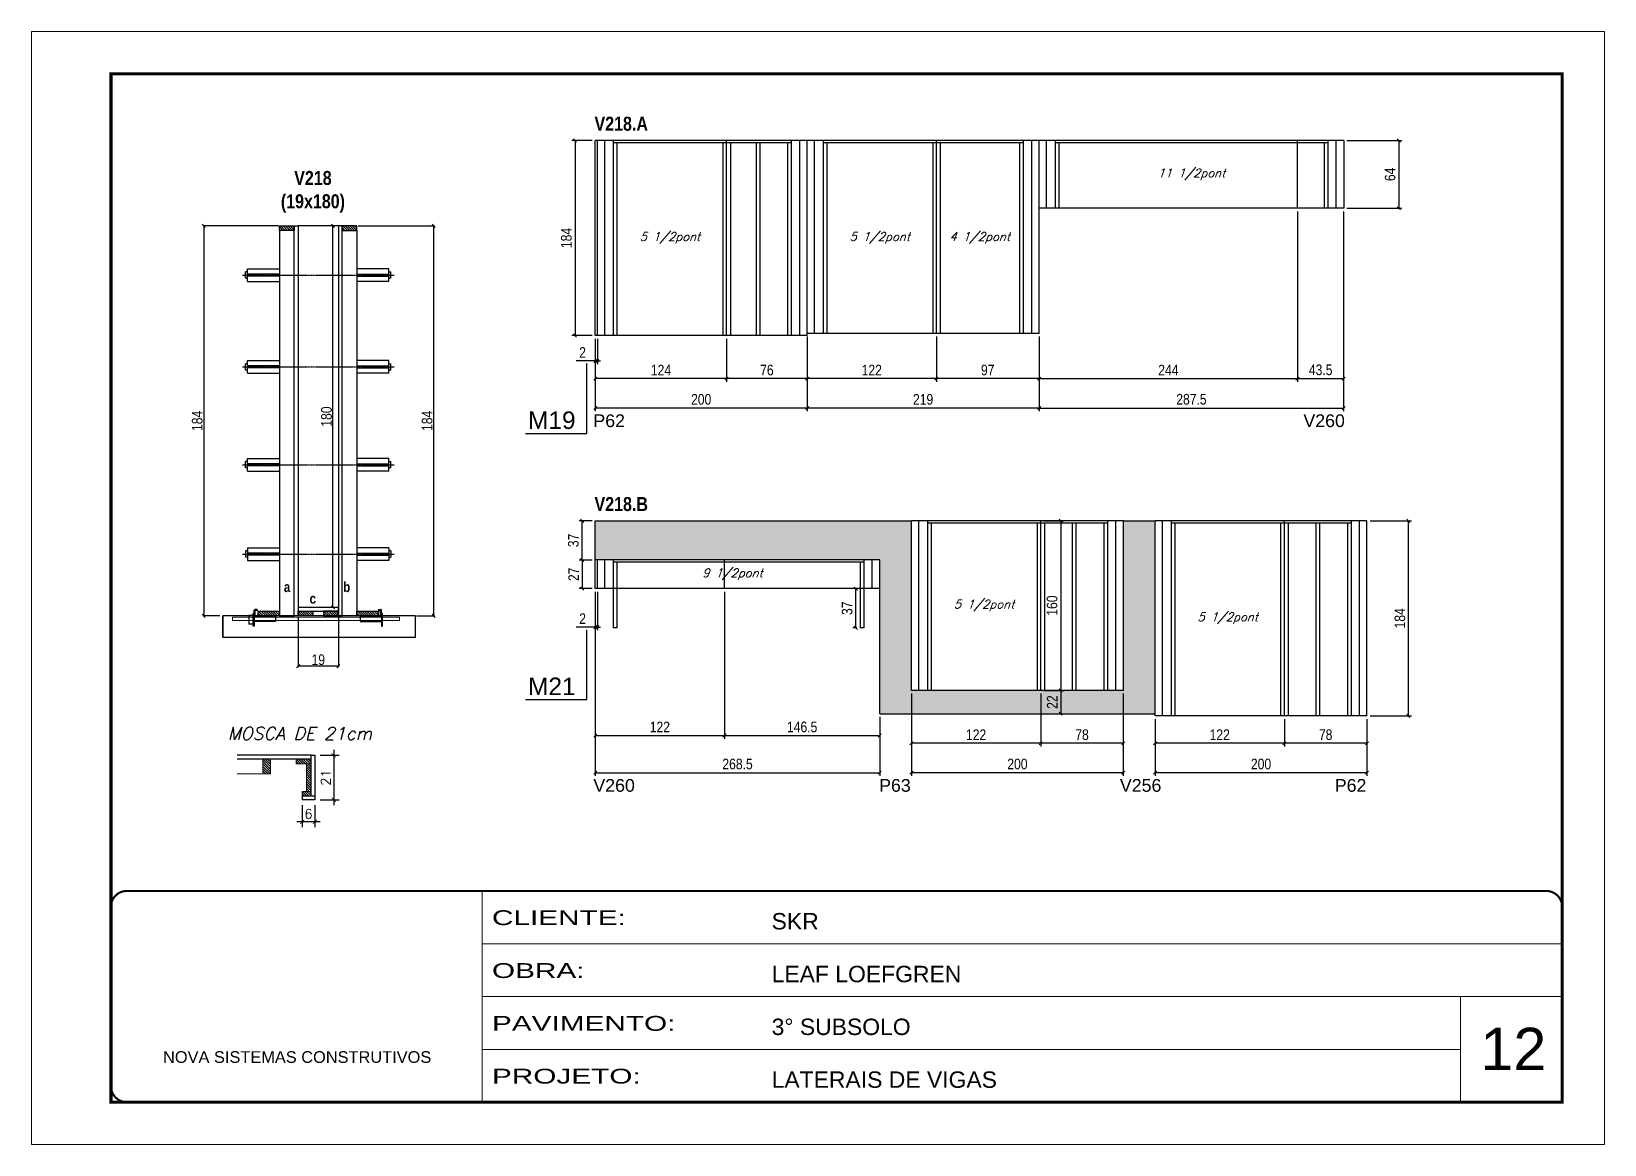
# Model space of a CAD drawing. Extents: x 3309 to 9590, y -2522 to 15424.
# Drawn here: x 8078 to 9563, y 11261 to 12311 of the extents above; entities that cross this region are included whole.
import ezdxf
from ezdxf.enums import TextEntityAlignment as Align

# ---------------------------------------------------------------- set-up
doc = ezdxf.new("R2010")
doc.units = 0
for name, pattern in [('CONTINUO', [0]), ('DASHED', [0.75, 0.5, -0.25]), ('HIDDEN', [0.375, 0.25, -0.125])]:
    doc.linetypes.add(name, pattern=pattern)
for name, color, linetype in [('5', 5, 'Continuous'), ('barrote', 251, 'Continuous'), ('COTA', 241, 'Continuous'), ('detalhes', 4, 'Continuous'), ('NOMENCLATURA', 7, 'Continuous'), ('Painéis', 200, 'Continuous'), ('presilha', 1, 'Continuous'), ('SARR_2.2x10', 60, 'Continuous'), ('SARR_2.2x7', 40, 'Continuous'), ('SARR_3.5x7', 81, 'Continuous'), ('TENSOR', 3, 'Continuous'), ('texto', 7, 'Continuous')]:
    doc.layers.add(name, color=color, linetype=linetype)
for name, color, linetype, lineweight in [('CARIMBO', 255, 'Continuous', 9), ('CONCRETO', 251, 'Continuous', 25), ('Folhas', 255, 'Continuous', 9), ('Hachura', 251, 'Continuous', 9), ('Madeira', 126, 'Continuous', 18), ('SARRAFO DE PRESSAO', 251, 'DASHED', 9), ('SCO-___-LAJ', 2, 'Continuous', 0), ('TEXTO PILAR', 3, 'Continuous', 15)]:
    doc.layers.add(name, color=color, linetype=linetype, lineweight=lineweight)
doc.styles.add('ARIAL', font='arial.ttf')
doc.styles.add('COTA TECNICA', font='techl___.ttf', dxfattribs={"height": 10})
doc.styles.add('COTA TECNICA 2X', font='techl___.ttf', dxfattribs={"height": 10})
doc.styles.add('Romans', font='romans.shx')
doc.styles.get("Standard").update_dxf_attribs({"font": 'arial.ttf'})
doc.styles.add('TECNICA', font='techb___.ttf', dxfattribs={"height": 10})
doc.styles.add('Tecnologia', font='')
doc.styles.get('Tecnologia').set_extended_font_data('Forgotten Futurist')
doc.dimstyles.new('COTA PARA DETALHES', dxfattribs={"dimtxt": 9, "dimasz": 4, "dimexe": 5, "dimexo": 5, "dimgap": 3, "dimtad": 1, "dimdec": 1, "dimlfac": 0.5, "dimzin": 12, "dimdsep": 46, "dimtxsty": 'Romans', "dimblk": 'ARCHTICK', "dimcen": 10, "dimdle": 5, "dimclrd": 4, "dimclre": 4, "dimclrt": 240, "dimadec": 1, "dimazin": 3, "dimtfac": 1, "dimtdec": 1, "dimtmove": 0, "dimatfit": 3, "dimldrblk": 'ARCHTICK', "dimfxl": 1, "dimtolj": 1, "dimtzin": 12, "dimarcsym": 0})
doc.dimstyles.new('PAINEL', dxfattribs={"dimtxt": 10, "dimasz": 3, "dimexe": 3, "dimexo": 3, "dimgap": 3, "dimtad": 1, "dimdec": 1, "dimzin": 12, "dimdsep": 46, "dimtxsty": 'COTA TECNICA', "dimblk1": 'OBLIQUE', "dimblk2": 'OBLIQUE', "dimsah": 1, "dimcen": 0.9, "dimclrd": 4, "dimclre": 4, "dimclrt": 240, "dimadec": 1, "dimazin": 3, "dimtfac": 1, "dimtdec": 1, "dimtmove": 0, "dimatfit": 3, "dimfxl": 1, "dimtolj": 1, "dimtzin": 12, "dimarcsym": 0})
doc.dimstyles.new('SECAO', dxfattribs={"dimscale": 0.333333, "dimtxt": 5, "dimasz": 9, "dimexe": 3, "dimexo": 3, "dimgap": 3, "dimtad": 1, "dimdec": 1, "dimlfac": 0.5, "dimzin": 12, "dimdsep": 46, "dimtxsty": 'COTA TECNICA 2X', "dimblk1": 'OBLIQUE', "dimblk2": 'OBLIQUE', "dimsah": 1, "dimcen": 0.9, "dimclrd": 4, "dimclre": 4, "dimclrt": 240, "dimadec": 1, "dimazin": 3, "dimtfac": 1, "dimtdec": 1, "dimtmove": 0, "dimatfit": 3, "dimfxl": 1, "dimtolj": 1, "dimtzin": 12, "dimarcsym": 0})
pattern_1 = [(135, (41565.0945, -111752.7385), (-1.122532015, -1.122532015), [])]
pattern_2 = [(315, (3687.8585, 48.0862), (1.12253202, 1.12253202), [])]

msp = doc.modelspace()

# ---------------------------------------------------------------- texts
at = {"layer": '5', "linetype": 'Continuous'}
for s, p in [('P62', (8608.32, 11937.53)), ('V260', (9278.59, 11937.53)), ('V260', (8608.32, 11593.49)), ('P63', (8878.08, 11593.49)), ('V256', (9105.36, 11593.49)), ('P62', (9308.22, 11593.49))]:
    msp.add_text(s, height=12, rotation=0.00004, dxfattribs=at).set_placement(p)
at = {"layer": 'CARIMBO', "style": 'ARIAL'}
msp.add_text('12', height=40, dxfattribs=at).set_placement((9445.73, 11330.85))
at = {"layer": 'detalhes', "style": 'TECNICA'}
for s, p in [('b', (8372.06, 11781.86)), ('a', (8316.08, 11781.87)), ('c', (8340.45, 11770.9))]:
    msp.add_text(s, height=9.6, dxfattribs=at).set_placement(p)
at = {"layer": 'NOMENCLATURA', "style": 'TECNICA'}
for s, p in [('V218.A', (8609.4, 12217.11)), ('V218.B', (8609.4, 11858.32))]:
    msp.add_text(s, height=13.2, dxfattribs=at).set_placement(p)
at = {"layer": 'NOMENCLATURA', "linetype": 'Continuous'}
for s, p in [('M19', (8546.69, 11935.76)), ('M21', (8546.69, 11684.7))]:
    msp.add_text(s, height=16.5, dxfattribs=at).set_placement(p)
at = {"layer": 'NOMENCLATURA', "insert": (8343.56, 12179.13), "char_height": 13.2, "attachment_point": 2, "style": 'TECNICA'}
msp.add_mtext_dynamic_manual_height_columns('V218\\P(19x180)', width=300.2766, gutter_width=1, heights=[0], dxfattribs=at)
at = {"layer": 'texto', "color": 2, "char_height": 8, "attachment_point": 5, "style": 'Romans'}
for s, insert in [('{\\Q19;\\C256;11 1/2pont}', (9172.87, 12175.92)), ('{\\Q19;\\C256;5 1/2pont}', (8680.62, 12115.92)), ('{\\Q19;\\C256;5 1/2pont}', (8878.62, 12115.92)), ('{\\Q19;\\C256;4 1/2pont}', (8973.12, 12115.92)), ('{\\Q19;\\C256;9 1/2pont}', (8739.62, 11798.63)), ('{\\Q19;\\C256;5 1/2pont}', (8977.12, 11769.13)), ('{\\Q19;\\C256;5 1/2pont}', (9207.12, 11757.13))]:
    msp.add_mtext(s, dxfattribs=dict(at, insert=insert))
at = {"layer": 'TEXTO PILAR', "color": 3, "style": 'Romans', "oblique": 15}
msp.add_text('MOSCA DE 21cm', height=12, dxfattribs=at).set_placement((8331.08, 11648.52), align=Align.MIDDLE)

# ---------------------------------------------------------------- blocks, each defined once
blk = doc.blocks.new('9999999999')
at = {"color": 30, "linetype": 'CONTINUO'}
for p, q in [((98564.6, 34230.2), (98564.6, 34429.4)), ((98564.6, 34379.6), (99584, 34379.6)), ((98564.6, 34329.8), (99488, 34329.8)), ((99584, 34329.8), (99488, 34329.8)), ((99488, 34329.8), (99488, 34230.2)), ((98564.6, 34280), (99488, 34280))]:
    blk.add_line(p, q, dxfattribs=at)
at = {"color": 30, "linetype": 'CONTINUO', "const_width": 2}
blk.add_lwpolyline([(99584, 34230.2), (99584, 34414.4, 0.414214), (99569, 34429.4), (98229, 34429.4, 0.414214), (98214, 34414.4), (98214, 34245.2, 0.414214), (98229, 34230.2), (99584, 34230.2)], format="xyb", dxfattribs=at)
at = {"layer": 'Folhas'}
blk.add_lwpolyline([(98139, 34190.2), (99624, 34190.2), (99624, 35240.2), (98139, 35240.2)], close=True, dxfattribs=at)
at = {"layer": 'Folhas', "color": 30, "const_width": 3}
blk.add_lwpolyline([(98214, 34230.2), (99584, 34230.2), (99584, 35200.2), (98214, 35200.2)], close=True, dxfattribs=at)
at = {"color": 7, "linetype": 'Continuous', "ltscale": 5, "style": 'ARIAL'}
for s, height, p in [('SKR', 15.48, (98837.7, 34393.1)), ('LEAF LOEFGREN', 15.483, (98837.7, 34343.3)), ('3° SUBSOLO', 15.48, (98837.7, 34293.5)), ('NOVA SISTEMAS CONSTRUTIVOS', 11.059, (98263.2, 34267.2)), ('LATERAIS DE VIGAS', 15.483, (98837.7, 34243.7))]:
    blk.add_text(s, height=height, dxfattribs=at).set_placement(p)
at = {"layer": 'Folhas', "color": 7, "style": 'Tecnologia', "width": 1.5}
for s, p in [('CLIENTE:', (98573.7, 34397.2)), ('OBRA:', (98573.7, 34347.3)), ('PAVIMENTO:', (98573.7, 34297.5)), ('PROJETO:', (98573.7, 34247.7))]:
    blk.add_text(s, height=14, dxfattribs=at).set_placement(p)
blk = doc.blocks.new('_Oblique')
at = {"color": 0, "linetype": 'ByBlock', "lineweight": -2}
blk.add_line((-0.5, -0.5), (0.5, 0.5), dxfattribs=at)
blk = doc.blocks.new('*D329')
at = {"layer": 'COTA', "color": 4, "lineweight": -2, "transparency": 16777216}
for p, q in [((8329.6, 11758.4), (8329.6, 11711)), ((8367.6, 11758.4), (8367.6, 11711)), ((8367.6, 11712), (8329.6, 11712))]:
    blk.add_line(p, q, dxfattribs=at)
at = {"layer": 'Defpoints', "color": 0, "transparency": 16777216}
for p in [(8329.6, 11759.4), (8367.6, 11759.4), (8329.6, 11712)]:
    blk.add_point(p, dxfattribs=at)
at = {"layer": 'COTA', "color": 4, "lineweight": -2, "transparency": 16777216, "xscale": 3, "yscale": 3, "zscale": 3, "rotation": 180}
blk.add_blockref('_Oblique', (8329.6, 11712), dxfattribs=at)
at = {"layer": 'COTA', "color": 4, "lineweight": -2, "transparency": 16777216, "xscale": 3, "yscale": 3, "zscale": 3}
blk.add_blockref('_Oblique', (8367.6, 11712), dxfattribs=at)
at = {"layer": 'COTA', "color": 240, "transparency": 16777216, "insert": (8348.6, 11718), "char_height": 10, "attachment_point": 5, "style": 'COTA TECNICA 2X'}
blk.add_mtext('\\A1;19', dxfattribs=at)
blk = doc.blocks.new('PRESILHA METÁLICA 1')
at = {"layer": 'presilha'}
for p, q in [((0, 13), (6, 13)), ((0, 13), (0, 0)), ((6, 0), (0, 0)), ((6, 15.5), (7.5, 15.5)), ((6, -2.5), (6, 15.5)), ((6, 13), (6, 0)), ((7.5, 10.6), (7.5, 19.9)), ((7.5, 15.5), (7.5, -2.5)), ((37.5, 4.1), (7.5, 4.1)), ((12, 21), (8.6, 21)), ((9, 11.6), (9, 18.9)), ((12, 19.5), (9.6, 19.5)), ((37.5, 11), (9.6, 11)), ((12, 21), (12, 19.5)), ((37.5, 11), (37.5, 4.1)), ((7.5, -2.5), (6, -2.5))]:
    blk.add_line(p, q, dxfattribs=at)
for centre, radius, start, end in [((8.6, 19.9), 1.14, 90, 180), ((9.6, 18.9), 0.57, 90, 180), ((9.6, 11.6), 0.57, 180, 270)]:
    blk.add_arc(centre, radius, start, end, dxfattribs=at)
blk = doc.blocks.new('PRESILHA METÁLICA 2')
at = {"layer": 'presilha'}
for p, q in [((-5.2, 23.5), (-5.2, 22)), ((-5.2, 23.5), (-1.9, 23.5)), ((-0.8, 14.6), (-0.8, 22.4)), ((-30.8, 13.5), (-30.8, 6.6)), ((-30.8, 13.5), (-2.8, 13.5)), ((-30.8, 6.6), (-0.8, 6.6)), ((-5.2, 22), (-2.8, 22)), ((-2.2, 14.1), (-2.2, 21.4)), ((0.8, 18), (-0.8, 18)), ((-0.8, 18), (-0.8, 0)), ((-0.8, 0), (0.8, 0)), ((0.8, 0), (0.8, 18))]:
    blk.add_line(p, q, dxfattribs=at)
for centre, radius, start, end in [((-1.9, 22.4), 1.14, 0, 90), ((-2.8, 21.4), 0.57, 0, 90), ((-2.8, 14.1), 0.57, 270, 0)]:
    blk.add_arc(centre, radius, start, end, dxfattribs=at)
blk = doc.blocks.new('*D330')
at = {"layer": 'COTA', "color": 4, "lineweight": -2, "transparency": 16777216}
for p, q in [((8311, 12127.4), (8239.5, 12127.4)), ((8240.5, 12127.4), (8240.5, 11759.4)), ((8255.7, 11759.4), (8239.5, 11759.4))]:
    blk.add_line(p, q, dxfattribs=at)
at = {"layer": 'Defpoints', "color": 0, "transparency": 16777216}
for p in [(8312, 12127.4), (8240.5, 11759.4), (8256.7, 11759.4)]:
    blk.add_point(p, dxfattribs=at)
at = {"layer": 'COTA', "color": 4, "lineweight": -2, "transparency": 16777216, "xscale": 3, "yscale": 3, "zscale": 3}
for p, rotation in [((8240.5, 12127.4), 90), ((8240.5, 11759.4), 270)]:
    blk.add_blockref('_Oblique', p, dxfattribs=dict(at, rotation=rotation))
at = {"layer": 'COTA', "color": 240, "transparency": 16777216, "insert": (8234.4, 11943.4), "char_height": 10, "attachment_point": 5, "rotation": 90, "style": 'COTA TECNICA 2X'}
blk.add_mtext('\\A1;184', dxfattribs=at)
blk = doc.blocks.new('*D331')
at = {"layer": 'COTA', "color": 4, "lineweight": -2, "transparency": 16777216}
for p, q in [((8386.2, 12127.4), (8458.5, 12127.4)), ((8457.5, 12127.4), (8457.5, 11759.4)), ((8441.4, 11759.4), (8458.5, 11759.4))]:
    blk.add_line(p, q, dxfattribs=at)
at = {"layer": 'Defpoints', "color": 0, "transparency": 16777216}
for p in [(8385.2, 12127.4), (8440.4, 11759.4), (8457.5, 11759.4)]:
    blk.add_point(p, dxfattribs=at)
at = {"layer": 'COTA', "color": 4, "lineweight": -2, "transparency": 16777216, "xscale": 3, "yscale": 3, "zscale": 3}
for p, rotation in [((8457.5, 12127.4), 90), ((8457.5, 11759.4), 270)]:
    blk.add_blockref('_Oblique', p, dxfattribs=dict(at, rotation=rotation))
at = {"layer": 'COTA', "color": 240, "transparency": 16777216, "insert": (8451.4, 11943.4), "char_height": 10, "attachment_point": 5, "rotation": 90, "style": 'COTA TECNICA 2X'}
blk.add_mtext('\\A1;184', dxfattribs=at)
blk = doc.blocks.new('*D332')
at = {"layer": 'COTA', "color": 4, "lineweight": -2, "transparency": 16777216}
for p, q in [((8366.6, 12127.4), (8361.5, 12127.4)), ((8362.5, 11767.4), (8362.5, 12127.4)), ((8366.6, 11767.4), (8361.5, 11767.4))]:
    blk.add_line(p, q, dxfattribs=at)
at = {"layer": 'Defpoints', "color": 0, "transparency": 16777216}
for p in [(8362.5, 12127.4), (8367.6, 12127.4), (8367.6, 11767.4)]:
    blk.add_point(p, dxfattribs=at)
at = {"layer": 'COTA', "color": 4, "lineweight": -2, "transparency": 16777216, "xscale": 3, "yscale": 3, "zscale": 3}
for p, rotation in [((8362.5, 12127.4), 90), ((8362.5, 11767.4), 270)]:
    blk.add_blockref('_Oblique', p, dxfattribs=dict(at, rotation=rotation))
at = {"layer": 'COTA', "color": 240, "transparency": 16777216, "insert": (8356.4, 11947.4), "char_height": 10, "attachment_point": 5, "rotation": 90, "style": 'COTA TECNICA 2X'}
blk.add_mtext('\\A1;180', dxfattribs=at)
blk = doc.blocks.new('*D333')
at = {"layer": 'COTA', "color": 4, "linetype": 'ByBlock', "lineweight": -2, "transparency": 16777216}
for p, q in [((8734.1, 12020.9), (8734.1, 11980.2)), ((8810.1, 12020.9), (8810.1, 11980.2)), ((8810.1, 11983.2), (8734.1, 11983.2))]:
    blk.add_line(p, q, dxfattribs=at)
at = {"layer": 'Defpoints', "color": 0, "linetype": 'ByBlock', "transparency": 16777216}
for p in [(8734.1, 12023.9), (8810.1, 12023.9), (8734.1, 11983.2)]:
    blk.add_point(p, dxfattribs=at)
at = {"layer": 'COTA', "color": 4, "linetype": 'ByBlock', "lineweight": -2, "transparency": 16777216, "xscale": 3, "yscale": 3, "zscale": 3, "rotation": 180}
blk.add_blockref('_Oblique', (8734.1, 11983.2), dxfattribs=at)
at = {"layer": 'COTA', "color": 4, "linetype": 'ByBlock', "lineweight": -2, "transparency": 16777216, "xscale": 3, "yscale": 3, "zscale": 3}
blk.add_blockref('_Oblique', (8810.1, 11983.2), dxfattribs=at)
at = {"layer": 'COTA', "color": 240, "linetype": 'ByBlock', "transparency": 16777216, "insert": (8772.1, 11991.3), "char_height": 10, "attachment_point": 5, "style": 'COTA TECNICA'}
blk.add_mtext('\\A1;76', dxfattribs=at)
blk = doc.blocks.new('*D334')
at = {"layer": 'COTA', "color": 4, "linetype": 'ByBlock', "lineweight": -2, "transparency": 16777216}
for p, q in [((8610.1, 12020.9), (8610.1, 11980.2)), ((8734.1, 12020.9), (8734.1, 11980.2)), ((8734.1, 11983.2), (8610.1, 11983.2))]:
    blk.add_line(p, q, dxfattribs=at)
at = {"layer": 'Defpoints', "color": 0, "linetype": 'ByBlock', "transparency": 16777216}
for p in [(8610.1, 12023.9), (8734.1, 12023.9), (8610.1, 11983.2)]:
    blk.add_point(p, dxfattribs=at)
at = {"layer": 'COTA', "color": 4, "linetype": 'ByBlock', "lineweight": -2, "transparency": 16777216, "xscale": 3, "yscale": 3, "zscale": 3, "rotation": 180}
blk.add_blockref('_Oblique', (8610.1, 11983.2), dxfattribs=at)
at = {"layer": 'COTA', "color": 4, "linetype": 'ByBlock', "lineweight": -2, "transparency": 16777216, "xscale": 3, "yscale": 3, "zscale": 3}
blk.add_blockref('_Oblique', (8734.1, 11983.2), dxfattribs=at)
at = {"layer": 'COTA', "color": 240, "linetype": 'ByBlock', "transparency": 16777216, "insert": (8672.1, 11991.3), "char_height": 10, "attachment_point": 5, "style": 'COTA TECNICA'}
blk.add_mtext('\\A1;124', dxfattribs=at)
blk = doc.blocks.new('*D336')
at = {"layer": 'COTA', "color": 4, "linetype": 'ByBlock', "lineweight": -2, "transparency": 16777216}
for p, q in [((8610.1, 12020.9), (8610.1, 11952.5)), ((8810.1, 12020.9), (8810.1, 11952.5)), ((8810.1, 11955.5), (8610.1, 11955.5))]:
    blk.add_line(p, q, dxfattribs=at)
at = {"layer": 'Defpoints', "color": 0, "linetype": 'ByBlock', "transparency": 16777216}
for p in [(8610.1, 12023.9), (8810.1, 12023.9), (8610.1, 11955.5)]:
    blk.add_point(p, dxfattribs=at)
at = {"layer": 'COTA', "color": 4, "linetype": 'ByBlock', "lineweight": -2, "transparency": 16777216, "xscale": 3, "yscale": 3, "zscale": 3, "rotation": 180}
blk.add_blockref('_Oblique', (8610.1, 11955.5), dxfattribs=at)
at = {"layer": 'COTA', "color": 4, "linetype": 'ByBlock', "lineweight": -2, "transparency": 16777216, "xscale": 3, "yscale": 3, "zscale": 3}
blk.add_blockref('_Oblique', (8810.1, 11955.5), dxfattribs=at)
at = {"layer": 'COTA', "color": 240, "linetype": 'ByBlock', "transparency": 16777216, "insert": (8710.1, 11963.6), "char_height": 10, "attachment_point": 5, "style": 'COTA TECNICA'}
blk.add_mtext('\\A1;200', dxfattribs=at)
blk = doc.blocks.new('*D335')
at = {"layer": 'COTA', "color": 4, "lineweight": -2, "transparency": 16777216}
for p, q in [((8607.1, 12207.9), (8588, 12207.9)), ((8591, 12207.9), (8591, 12023.9)), ((8607.1, 12023.9), (8588, 12023.9))]:
    blk.add_line(p, q, dxfattribs=at)
at = {"layer": 'Defpoints', "color": 0, "transparency": 16777216}
for p in [(8610.1, 12207.9), (8591, 12023.9), (8610.1, 12023.9)]:
    blk.add_point(p, dxfattribs=at)
at = {"layer": 'COTA', "color": 4, "lineweight": -2, "transparency": 16777216, "xscale": 3, "yscale": 3, "zscale": 3}
for p, rotation in [((8591, 12207.9), 90), ((8591, 12023.9), 270)]:
    blk.add_blockref('_Oblique', p, dxfattribs=dict(at, rotation=rotation))
at = {"layer": 'COTA', "color": 240, "transparency": 16777216, "insert": (8582.9, 12115.9), "char_height": 10, "attachment_point": 5, "rotation": 90, "style": 'COTA TECNICA'}
blk.add_mtext('\\A1;184', dxfattribs=at)
blk = doc.blocks.new('*D337')
at = {"layer": 'COTA', "color": 4, "lineweight": -2, "transparency": 16777216}
for p, q in [((8610.1, 12020.9), (8610.1, 11996.9)), ((8612.1, 12020.9), (8612.1, 11996.9)), ((8610.1, 11999.9), (8592, 11999.9)), ((8612.1, 11999.9), (8610.1, 11999.9)), ((8612.1, 11999.9), (8615.1, 11999.9))]:
    blk.add_line(p, q, dxfattribs=at)
at = {"layer": 'Defpoints', "color": 0, "transparency": 16777216}
for p in [(8610.1, 12023.9), (8612.1, 12023.9), (8610.1, 11999.9)]:
    blk.add_point(p, dxfattribs=at)
at = {"layer": 'COTA', "color": 4, "lineweight": -2, "transparency": 16777216, "xscale": 3, "yscale": 3, "zscale": 3}
blk.add_blockref('_Oblique', (8610.1, 11999.9), dxfattribs=at)
at = {"layer": 'COTA', "color": 4, "lineweight": -2, "transparency": 16777216, "xscale": 3, "yscale": 3, "zscale": 3, "rotation": 180}
blk.add_blockref('_Oblique', (8612.1, 11999.9), dxfattribs=at)
at = {"layer": 'COTA', "color": 240, "transparency": 16777216, "insert": (8598.1, 12007.9), "char_height": 10, "attachment_point": 5, "style": 'COTA TECNICA'}
blk.add_mtext('\\A1;2', dxfattribs=at)
blk = doc.blocks.new('*D338')
at = {"layer": 'COTA', "color": 4, "linetype": 'ByBlock', "lineweight": -2, "transparency": 16777216}
for p, q in [((8932.1, 12022.9), (8932.1, 11980.2)), ((9029.1, 12022.9), (9029.1, 11980.2)), ((9029.1, 11983.2), (8932.1, 11983.2))]:
    blk.add_line(p, q, dxfattribs=at)
at = {"layer": 'Defpoints', "color": 0, "linetype": 'ByBlock', "transparency": 16777216}
for p in [(8932.1, 12025.9), (9029.1, 12025.9), (8932.1, 11983.2)]:
    blk.add_point(p, dxfattribs=at)
at = {"layer": 'COTA', "color": 4, "linetype": 'ByBlock', "lineweight": -2, "transparency": 16777216, "xscale": 3, "yscale": 3, "zscale": 3, "rotation": 180}
blk.add_blockref('_Oblique', (8932.1, 11983.2), dxfattribs=at)
at = {"layer": 'COTA', "color": 4, "linetype": 'ByBlock', "lineweight": -2, "transparency": 16777216, "xscale": 3, "yscale": 3, "zscale": 3}
blk.add_blockref('_Oblique', (9029.1, 11983.2), dxfattribs=at)
at = {"layer": 'COTA', "color": 240, "linetype": 'ByBlock', "transparency": 16777216, "insert": (8980.6, 11991.3), "char_height": 10, "attachment_point": 5, "style": 'COTA TECNICA'}
blk.add_mtext('\\A1;97', dxfattribs=at)
blk = doc.blocks.new('*D339')
at = {"layer": 'COTA', "color": 4, "linetype": 'ByBlock', "lineweight": -2, "transparency": 16777216}
for p, q in [((8810.1, 12022.9), (8810.1, 11980.2)), ((8932.1, 12022.9), (8932.1, 11980.2)), ((8932.1, 11983.2), (8810.1, 11983.2))]:
    blk.add_line(p, q, dxfattribs=at)
at = {"layer": 'Defpoints', "color": 0, "linetype": 'ByBlock', "transparency": 16777216}
for p in [(8810.1, 12025.9), (8932.1, 12025.9), (8810.1, 11983.2)]:
    blk.add_point(p, dxfattribs=at)
at = {"layer": 'COTA', "color": 4, "linetype": 'ByBlock', "lineweight": -2, "transparency": 16777216, "xscale": 3, "yscale": 3, "zscale": 3, "rotation": 180}
blk.add_blockref('_Oblique', (8810.1, 11983.2), dxfattribs=at)
at = {"layer": 'COTA', "color": 4, "linetype": 'ByBlock', "lineweight": -2, "transparency": 16777216, "xscale": 3, "yscale": 3, "zscale": 3}
blk.add_blockref('_Oblique', (8932.1, 11983.2), dxfattribs=at)
at = {"layer": 'COTA', "color": 240, "linetype": 'ByBlock', "transparency": 16777216, "insert": (8871.1, 11991.3), "char_height": 10, "attachment_point": 5, "style": 'COTA TECNICA'}
blk.add_mtext('\\A1;122', dxfattribs=at)
blk = doc.blocks.new('*D340')
at = {"layer": 'COTA', "color": 4, "linetype": 'ByBlock', "lineweight": -2, "transparency": 16777216}
for p, q in [((8810.1, 12022.9), (8810.1, 11952.5)), ((9029.1, 12022.9), (9029.1, 11952.5)), ((9029.1, 11955.5), (8810.1, 11955.5))]:
    blk.add_line(p, q, dxfattribs=at)
at = {"layer": 'Defpoints', "color": 0, "linetype": 'ByBlock', "transparency": 16777216}
for p in [(8810.1, 12025.9), (9029.1, 12025.9), (8810.1, 11955.5)]:
    blk.add_point(p, dxfattribs=at)
at = {"layer": 'COTA', "color": 4, "linetype": 'ByBlock', "lineweight": -2, "transparency": 16777216, "xscale": 3, "yscale": 3, "zscale": 3, "rotation": 180}
blk.add_blockref('_Oblique', (8810.1, 11955.5), dxfattribs=at)
at = {"layer": 'COTA', "color": 4, "linetype": 'ByBlock', "lineweight": -2, "transparency": 16777216, "xscale": 3, "yscale": 3, "zscale": 3}
blk.add_blockref('_Oblique', (9029.1, 11955.5), dxfattribs=at)
at = {"layer": 'COTA', "color": 240, "linetype": 'ByBlock', "transparency": 16777216, "insert": (8919.6, 11963.6), "char_height": 10, "attachment_point": 5, "style": 'COTA TECNICA'}
blk.add_mtext('\\A1;219', dxfattribs=at)
blk = doc.blocks.new('*D341')
at = {"layer": 'COTA', "color": 4, "lineweight": -2, "transparency": 16777216}
for p, q in [((9316.6, 12140.9), (9316.6, 11952.5)), ((9029.1, 12022.9), (9029.1, 11952.5)), ((9029.1, 11955.5), (9316.6, 11955.5))]:
    blk.add_line(p, q, dxfattribs=at)
at = {"layer": 'Defpoints', "color": 0, "transparency": 16777216}
for p in [(9316.6, 12143.9), (9029.1, 12025.9), (9316.6, 11955.5)]:
    blk.add_point(p, dxfattribs=at)
at = {"layer": 'COTA', "color": 4, "lineweight": -2, "transparency": 16777216, "xscale": 3, "yscale": 3, "zscale": 3, "rotation": 180}
blk.add_blockref('_Oblique', (9029.1, 11955.5), dxfattribs=at)
at = {"layer": 'COTA', "color": 4, "lineweight": -2, "transparency": 16777216, "xscale": 3, "yscale": 3, "zscale": 3}
blk.add_blockref('_Oblique', (9316.6, 11955.5), dxfattribs=at)
at = {"layer": 'COTA', "color": 240, "transparency": 16777216, "insert": (9172.9, 11963.7), "char_height": 10, "attachment_point": 5, "style": 'COTA TECNICA'}
blk.add_mtext('\\A1;287.5', dxfattribs=at)
blk = doc.blocks.new('*D342')
at = {"layer": 'COTA', "color": 4, "lineweight": -2, "transparency": 16777216}
for p, q in [((9319.6, 12207.9), (9371.6, 12207.9)), ((9368.6, 12207.9), (9368.6, 12143.9)), ((9319.6, 12143.9), (9371.6, 12143.9))]:
    blk.add_line(p, q, dxfattribs=at)
at = {"layer": 'Defpoints', "color": 0, "transparency": 16777216}
for p in [(9316.6, 12207.9), (9316.6, 12143.9), (9368.6, 12143.9)]:
    blk.add_point(p, dxfattribs=at)
at = {"layer": 'COTA', "color": 4, "lineweight": -2, "transparency": 16777216, "xscale": 3, "yscale": 3, "zscale": 3}
for p, rotation in [((9368.6, 12207.9), 90), ((9368.6, 12143.9), 270)]:
    blk.add_blockref('_Oblique', p, dxfattribs=dict(at, rotation=rotation))
at = {"layer": 'COTA', "color": 240, "transparency": 16777216, "insert": (9360.5, 12175.9), "char_height": 10, "attachment_point": 5, "rotation": 90, "style": 'COTA TECNICA'}
blk.add_mtext('\\A1;64', dxfattribs=at)
blk = doc.blocks.new('*D343')
at = {"layer": 'COTA', "color": 4, "lineweight": -2, "transparency": 16777216}
for p, q in [((9273.1, 12140.9), (9273.1, 11980.2)), ((9029.1, 12022.9), (9029.1, 11980.2)), ((9029.1, 11983.2), (9273.1, 11983.2))]:
    blk.add_line(p, q, dxfattribs=at)
at = {"layer": 'Defpoints', "color": 0, "transparency": 16777216}
for p in [(9273.1, 12143.9), (9029.1, 12025.9), (9273.1, 11983.2)]:
    blk.add_point(p, dxfattribs=at)
at = {"layer": 'COTA', "color": 4, "lineweight": -2, "transparency": 16777216, "xscale": 3, "yscale": 3, "zscale": 3, "rotation": 180}
blk.add_blockref('_Oblique', (9029.1, 11983.2), dxfattribs=at)
at = {"layer": 'COTA', "color": 4, "lineweight": -2, "transparency": 16777216, "xscale": 3, "yscale": 3, "zscale": 3}
blk.add_blockref('_Oblique', (9273.1, 11983.2), dxfattribs=at)
at = {"layer": 'COTA', "color": 240, "transparency": 16777216, "insert": (9151.1, 11991.3), "char_height": 10, "attachment_point": 5, "style": 'COTA TECNICA'}
blk.add_mtext('\\A1;244', dxfattribs=at)
blk = doc.blocks.new('*D344')
at = {"layer": 'COTA', "color": 4, "lineweight": -2, "transparency": 16777216}
for p, q in [((9273.1, 12140.9), (9273.1, 11980.2)), ((9316.6, 12140.9), (9316.6, 11980.2)), ((9273.1, 11983.2), (9316.6, 11983.2))]:
    blk.add_line(p, q, dxfattribs=at)
at = {"layer": 'Defpoints', "color": 0, "transparency": 16777216}
for p in [(9273.1, 12143.9), (9316.6, 12143.9), (9316.6, 11983.2)]:
    blk.add_point(p, dxfattribs=at)
at = {"layer": 'COTA', "color": 4, "lineweight": -2, "transparency": 16777216, "xscale": 3, "yscale": 3, "zscale": 3, "rotation": 180}
blk.add_blockref('_Oblique', (9273.1, 11983.2), dxfattribs=at)
at = {"layer": 'COTA', "color": 4, "lineweight": -2, "transparency": 16777216, "xscale": 3, "yscale": 3, "zscale": 3}
blk.add_blockref('_Oblique', (9316.6, 11983.2), dxfattribs=at)
at = {"layer": 'COTA', "color": 240, "transparency": 16777216, "insert": (9294.9, 11991.5), "char_height": 10, "attachment_point": 5, "style": 'COTA TECNICA'}
blk.add_mtext('\\A1;43.5', dxfattribs=at)
blk = doc.blocks.new('*D347')
at = {"layer": 'COTA', "color": 4, "lineweight": -2, "transparency": 16777216}
for p, q in [((8857.1, 11785.1), (8853.1, 11785.1)), ((8856.1, 11748.1), (8856.1, 11785.1)), ((8857.1, 11748.1), (8853.1, 11748.1))]:
    blk.add_line(p, q, dxfattribs=at)
at = {"layer": 'Defpoints', "color": 0, "transparency": 16777216}
for p in [(8856.1, 11785.1), (8860.1, 11785.1), (8860.1, 11748.1)]:
    blk.add_point(p, dxfattribs=at)
at = {"layer": 'COTA', "color": 4, "lineweight": -2, "transparency": 16777216, "xscale": 3, "yscale": 3, "zscale": 3}
for p, rotation in [((8856.1, 11785.1), 90), ((8856.1, 11748.1), 270)]:
    blk.add_blockref('_Oblique', p, dxfattribs=dict(at, rotation=rotation))
at = {"layer": 'COTA', "color": 240, "transparency": 16777216, "insert": (8847.9, 11766.6), "char_height": 10, "attachment_point": 5, "rotation": 90, "style": 'COTA TECNICA'}
blk.add_mtext('\\A1;37', dxfattribs=at)
blk = doc.blocks.new('*D345')
at = {"layer": 'COTA', "color": 4, "lineweight": -2, "transparency": 16777216}
for p, q in [((8607.1, 11812.1), (8594.8, 11812.1)), ((8597.8, 11812.1), (8597.8, 11785.1)), ((8607.1, 11785.1), (8594.8, 11785.1))]:
    blk.add_line(p, q, dxfattribs=at)
at = {"layer": 'Defpoints', "color": 0, "transparency": 16777216}
for p in [(8610.1, 11812.1), (8597.8, 11785.1), (8610.1, 11785.1)]:
    blk.add_point(p, dxfattribs=at)
at = {"layer": 'COTA', "color": 4, "lineweight": -2, "transparency": 16777216, "xscale": 3, "yscale": 3, "zscale": 3}
for p, rotation in [((8597.8, 11812.1), 90), ((8597.8, 11785.1), 270)]:
    blk.add_blockref('_Oblique', p, dxfattribs=dict(at, rotation=rotation))
at = {"layer": 'COTA', "color": 240, "transparency": 16777216, "insert": (8589.7, 11798.6), "char_height": 10, "attachment_point": 5, "rotation": 90, "style": 'COTA TECNICA'}
blk.add_mtext('\\A1;27', dxfattribs=at)
blk = doc.blocks.new('*D346')
at = {"layer": 'COTA', "color": 4, "lineweight": -2, "transparency": 16777216}
for p, q in [((8607.1, 11849.1), (8594.8, 11849.1)), ((8597.8, 11812.1), (8597.8, 11849.1)), ((8607.1, 11812.1), (8594.8, 11812.1))]:
    blk.add_line(p, q, dxfattribs=at)
at = {"layer": 'Defpoints', "color": 0, "transparency": 16777216}
for p in [(8597.8, 11849.1), (8610.1, 11849.1), (8610.1, 11812.1)]:
    blk.add_point(p, dxfattribs=at)
at = {"layer": 'COTA', "color": 4, "lineweight": -2, "transparency": 16777216, "xscale": 3, "yscale": 3, "zscale": 3}
for p, rotation in [((8597.8, 11849.1), 90), ((8597.8, 11812.1), 270)]:
    blk.add_blockref('_Oblique', p, dxfattribs=dict(at, rotation=rotation))
at = {"layer": 'COTA', "color": 240, "transparency": 16777216, "insert": (8589.5, 11830.6), "char_height": 10, "attachment_point": 5, "rotation": 90, "style": 'COTA TECNICA'}
blk.add_mtext('\\A1;37', dxfattribs=at)
blk = doc.blocks.new('*D348')
at = {"layer": 'COTA', "color": 4, "lineweight": -2, "transparency": 16777216}
for p, q in [((8610.1, 11782.1), (8610.1, 11608.5)), ((8878.6, 11664.1), (8878.6, 11608.5)), ((8610.1, 11611.5), (8878.6, 11611.5))]:
    blk.add_line(p, q, dxfattribs=at)
at = {"layer": 'Defpoints', "color": 0, "transparency": 16777216}
for p in [(8610.1, 11785.1), (8878.6, 11667.1), (8878.6, 11611.5)]:
    blk.add_point(p, dxfattribs=at)
at = {"layer": 'COTA', "color": 4, "lineweight": -2, "transparency": 16777216, "xscale": 3, "yscale": 3, "zscale": 3, "rotation": 180}
blk.add_blockref('_Oblique', (8610.1, 11611.5), dxfattribs=at)
at = {"layer": 'COTA', "color": 4, "lineweight": -2, "transparency": 16777216, "xscale": 3, "yscale": 3, "zscale": 3}
blk.add_blockref('_Oblique', (8878.6, 11611.5), dxfattribs=at)
at = {"layer": 'COTA', "color": 240, "transparency": 16777216, "insert": (8744.4, 11619.6), "char_height": 10, "attachment_point": 5, "style": 'COTA TECNICA'}
blk.add_mtext('\\A1;268.5', dxfattribs=at)
blk = doc.blocks.new('*D349')
at = {"layer": 'COTA', "color": 4, "lineweight": -2, "transparency": 16777216}
for p, q in [((8610.1, 11782.1), (8610.1, 11643.5)), ((8732.1, 11782.1), (8732.1, 11643.5)), ((8610.1, 11646.5), (8732.1, 11646.5))]:
    blk.add_line(p, q, dxfattribs=at)
at = {"layer": 'Defpoints', "color": 0, "transparency": 16777216}
for p in [(8610.1, 11785.1), (8732.1, 11785.1), (8732.1, 11646.5)]:
    blk.add_point(p, dxfattribs=at)
at = {"layer": 'COTA', "color": 4, "lineweight": -2, "transparency": 16777216, "xscale": 3, "yscale": 3, "zscale": 3, "rotation": 180}
blk.add_blockref('_Oblique', (8610.1, 11646.5), dxfattribs=at)
at = {"layer": 'COTA', "color": 4, "lineweight": -2, "transparency": 16777216, "xscale": 3, "yscale": 3, "zscale": 3}
blk.add_blockref('_Oblique', (8732.1, 11646.5), dxfattribs=at)
at = {"layer": 'COTA', "color": 240, "transparency": 16777216, "insert": (8671.1, 11654.6), "char_height": 10, "attachment_point": 5, "style": 'COTA TECNICA'}
blk.add_mtext('\\A1;122', dxfattribs=at)
blk = doc.blocks.new('*D350')
at = {"layer": 'COTA', "color": 4, "lineweight": -2, "transparency": 16777216}
for p, q in [((8732.1, 11782.1), (8732.1, 11643.5)), ((8878.6, 11664.1), (8878.6, 11643.5)), ((8732.1, 11646.5), (8878.6, 11646.5))]:
    blk.add_line(p, q, dxfattribs=at)
at = {"layer": 'Defpoints', "color": 0, "transparency": 16777216}
for p in [(8732.1, 11785.1), (8878.6, 11667.1), (8878.6, 11646.5)]:
    blk.add_point(p, dxfattribs=at)
at = {"layer": 'COTA', "color": 4, "lineweight": -2, "transparency": 16777216, "xscale": 3, "yscale": 3, "zscale": 3, "rotation": 180}
blk.add_blockref('_Oblique', (8732.1, 11646.5), dxfattribs=at)
at = {"layer": 'COTA', "color": 4, "lineweight": -2, "transparency": 16777216, "xscale": 3, "yscale": 3, "zscale": 3}
blk.add_blockref('_Oblique', (8878.6, 11646.5), dxfattribs=at)
at = {"layer": 'COTA', "color": 240, "transparency": 16777216, "insert": (8805.4, 11654.6), "char_height": 10, "attachment_point": 5, "style": 'COTA TECNICA'}
blk.add_mtext('\\A1;146.5', dxfattribs=at)
blk = doc.blocks.new('*D351')
at = {"layer": 'COTA', "color": 4, "lineweight": -2, "transparency": 16777216}
for p, q in [((8610.1, 11782.1), (8610.1, 11745.8)), ((8612.1, 11782.1), (8612.1, 11745.8)), ((8610.1, 11748.8), (8592, 11748.8)), ((8612.1, 11748.8), (8610.1, 11748.8)), ((8612.1, 11748.8), (8615.1, 11748.8))]:
    blk.add_line(p, q, dxfattribs=at)
at = {"layer": 'Defpoints', "color": 0, "transparency": 16777216}
for p in [(8610.1, 11785.1), (8612.1, 11785.1), (8610.1, 11748.8)]:
    blk.add_point(p, dxfattribs=at)
at = {"layer": 'COTA', "color": 4, "lineweight": -2, "transparency": 16777216, "xscale": 3, "yscale": 3, "zscale": 3}
blk.add_blockref('_Oblique', (8610.1, 11748.8), dxfattribs=at)
at = {"layer": 'COTA', "color": 4, "lineweight": -2, "transparency": 16777216, "xscale": 3, "yscale": 3, "zscale": 3, "rotation": 180}
blk.add_blockref('_Oblique', (8612.1, 11748.8), dxfattribs=at)
at = {"layer": 'COTA', "color": 240, "transparency": 16777216, "insert": (8598.1, 11756.8), "char_height": 10, "attachment_point": 5, "style": 'COTA TECNICA'}
blk.add_mtext('\\A1;2', dxfattribs=at)
blk = doc.blocks.new('_ArchTick')
at = {"color": 0, "linetype": 'ByBlock', "const_width": 0.15}
blk.add_lwpolyline([(-0.5, -0.5), (0.5, 0.5)], dxfattribs=at)
blk = doc.blocks.new('*D352')
at = {"layer": 'COTA', "color": 4, "lineweight": -2, "transparency": 16777216}
for p, q in [((8350.4, 11627.9), (8368.2, 11627.9)), ((8363.2, 11632.9), (8363.2, 11580.9)), ((8350.4, 11585.9), (8368.2, 11585.9))]:
    blk.add_line(p, q, dxfattribs=at)
at = {"layer": 'Defpoints', "color": 0, "transparency": 16777216}
for p in [(8345.4, 11627.9), (8345.4, 11585.9), (8363.2, 11585.9)]:
    blk.add_point(p, dxfattribs=at)
at = {"layer": 'COTA', "color": 4, "lineweight": -2, "transparency": 16777216, "xscale": 4, "yscale": 4, "zscale": 4}
for p, rotation in [((8363.2, 11627.9), 90), ((8363.2, 11585.9), 270)]:
    blk.add_blockref('_ArchTick', p, dxfattribs=dict(at, rotation=rotation))
at = {"layer": 'COTA', "color": 240, "transparency": 16777216, "insert": (8355.7, 11606.9), "char_height": 9, "attachment_point": 5, "rotation": 90, "style": 'Romans'}
blk.add_mtext('\\A1;21', dxfattribs=at)
blk = doc.blocks.new('*D353')
at = {"layer": 'COTA', "color": 4, "lineweight": -2, "transparency": 16777216}
for p, q in [((8333.4, 11580.9), (8333.4, 11560.1)), ((8345.4, 11580.9), (8345.4, 11560.1)), ((8350.4, 11565.1), (8328.4, 11565.1))]:
    blk.add_line(p, q, dxfattribs=at)
at = {"layer": 'Defpoints', "color": 0, "transparency": 16777216}
for p in [(8333.4, 11585.9), (8345.4, 11585.9), (8333.4, 11565.1)]:
    blk.add_point(p, dxfattribs=at)
at = {"layer": 'COTA', "color": 4, "lineweight": -2, "transparency": 16777216, "xscale": 4, "yscale": 4, "zscale": 4, "rotation": 180}
blk.add_blockref('_ArchTick', (8333.4, 11565.1), dxfattribs=at)
at = {"layer": 'COTA', "color": 4, "lineweight": -2, "transparency": 16777216, "xscale": 4, "yscale": 4, "zscale": 4}
blk.add_blockref('_ArchTick', (8345.4, 11565.1), dxfattribs=at)
at = {"layer": 'COTA', "color": 240, "transparency": 16777216, "insert": (8339.4, 11572.6), "char_height": 9, "attachment_point": 5, "style": 'Romans'}
blk.add_mtext('\\A1;6', dxfattribs=at)
blk = doc.blocks.new('*D354')
at = {"layer": 'COTA', "color": 4, "linetype": 'ByBlock', "lineweight": -2, "transparency": 16777216}
for p, q in [((9030.6, 11686.1), (9030.6, 11636.2)), ((9108.6, 11686.1), (9108.6, 11636.2)), ((9108.6, 11639.2), (9030.6, 11639.2))]:
    blk.add_line(p, q, dxfattribs=at)
at = {"layer": 'Defpoints', "color": 0, "linetype": 'ByBlock', "transparency": 16777216}
for p in [(9030.6, 11689.1), (9108.6, 11689.1), (9030.6, 11639.2)]:
    blk.add_point(p, dxfattribs=at)
at = {"layer": 'COTA', "color": 4, "linetype": 'ByBlock', "lineweight": -2, "transparency": 16777216, "xscale": 3, "yscale": 3, "zscale": 3, "rotation": 180}
blk.add_blockref('_Oblique', (9030.6, 11639.2), dxfattribs=at)
at = {"layer": 'COTA', "color": 4, "linetype": 'ByBlock', "lineweight": -2, "transparency": 16777216, "xscale": 3, "yscale": 3, "zscale": 3}
blk.add_blockref('_Oblique', (9108.6, 11639.2), dxfattribs=at)
at = {"layer": 'COTA', "color": 240, "linetype": 'ByBlock', "transparency": 16777216, "insert": (9069.6, 11647.3), "char_height": 10, "attachment_point": 5, "style": 'COTA TECNICA'}
blk.add_mtext('\\A1;78', dxfattribs=at)
blk = doc.blocks.new('*D355')
at = {"layer": 'COTA', "color": 4, "linetype": 'ByBlock', "lineweight": -2, "transparency": 16777216}
for p, q in [((8908.6, 11686.1), (8908.6, 11636.2)), ((9030.6, 11686.1), (9030.6, 11636.2)), ((9030.6, 11639.2), (8908.6, 11639.2))]:
    blk.add_line(p, q, dxfattribs=at)
at = {"layer": 'Defpoints', "color": 0, "linetype": 'ByBlock', "transparency": 16777216}
for p in [(8908.6, 11689.1), (9030.6, 11689.1), (8908.6, 11639.2)]:
    blk.add_point(p, dxfattribs=at)
at = {"layer": 'COTA', "color": 4, "linetype": 'ByBlock', "lineweight": -2, "transparency": 16777216, "xscale": 3, "yscale": 3, "zscale": 3, "rotation": 180}
blk.add_blockref('_Oblique', (8908.6, 11639.2), dxfattribs=at)
at = {"layer": 'COTA', "color": 4, "linetype": 'ByBlock', "lineweight": -2, "transparency": 16777216, "xscale": 3, "yscale": 3, "zscale": 3}
blk.add_blockref('_Oblique', (9030.6, 11639.2), dxfattribs=at)
at = {"layer": 'COTA', "color": 240, "linetype": 'ByBlock', "transparency": 16777216, "insert": (8969.6, 11647.3), "char_height": 10, "attachment_point": 5, "style": 'COTA TECNICA'}
blk.add_mtext('\\A1;122', dxfattribs=at)
blk = doc.blocks.new('*D356')
at = {"layer": 'COTA', "color": 4, "linetype": 'ByBlock', "lineweight": -2, "transparency": 16777216}
for p, q in [((8908.6, 11686.1), (8908.6, 11608.5)), ((9108.6, 11686.1), (9108.6, 11608.5)), ((9108.6, 11611.5), (8908.6, 11611.5))]:
    blk.add_line(p, q, dxfattribs=at)
at = {"layer": 'Defpoints', "color": 0, "linetype": 'ByBlock', "transparency": 16777216}
for p in [(8908.6, 11689.1), (9108.6, 11689.1), (8908.6, 11611.5)]:
    blk.add_point(p, dxfattribs=at)
at = {"layer": 'COTA', "color": 4, "linetype": 'ByBlock', "lineweight": -2, "transparency": 16777216, "xscale": 3, "yscale": 3, "zscale": 3, "rotation": 180}
blk.add_blockref('_Oblique', (8908.6, 11611.5), dxfattribs=at)
at = {"layer": 'COTA', "color": 4, "linetype": 'ByBlock', "lineweight": -2, "transparency": 16777216, "xscale": 3, "yscale": 3, "zscale": 3}
blk.add_blockref('_Oblique', (9108.6, 11611.5), dxfattribs=at)
at = {"layer": 'COTA', "color": 240, "linetype": 'ByBlock', "transparency": 16777216, "insert": (9008.6, 11619.6), "char_height": 10, "attachment_point": 5, "style": 'COTA TECNICA'}
blk.add_mtext('\\A1;200', dxfattribs=at)
blk = doc.blocks.new('*D357')
at = {"layer": 'COTA', "color": 4, "lineweight": -2, "transparency": 16777216}
for p, q in [((9033.6, 11849.1), (9052.5, 11849.1)), ((9049.5, 11849.1), (9049.5, 11689.1)), ((9033.6, 11689.1), (9052.5, 11689.1))]:
    blk.add_line(p, q, dxfattribs=at)
at = {"layer": 'Defpoints', "color": 0, "transparency": 16777216}
for p in [(9030.6, 11849.1), (9030.6, 11689.1), (9049.5, 11689.1)]:
    blk.add_point(p, dxfattribs=at)
at = {"layer": 'COTA', "color": 4, "lineweight": -2, "transparency": 16777216, "xscale": 3, "yscale": 3, "zscale": 3}
for p, rotation in [((9049.5, 11849.1), 90), ((9049.5, 11689.1), 270)]:
    blk.add_blockref('_Oblique', p, dxfattribs=dict(at, rotation=rotation))
at = {"layer": 'COTA', "color": 240, "transparency": 16777216, "insert": (9041.4, 11769.1), "char_height": 10, "attachment_point": 5, "rotation": 90, "style": 'COTA TECNICA'}
blk.add_mtext('\\A1;160', dxfattribs=at)
blk = doc.blocks.new('*D358')
at = {"layer": 'COTA', "color": 4, "linetype": 'ByBlock', "lineweight": -2, "transparency": 16777216}
for p, q in [((9260.6, 11662.1), (9260.6, 11636.2)), ((9338.6, 11662.1), (9338.6, 11636.2)), ((9338.6, 11639.2), (9260.6, 11639.2))]:
    blk.add_line(p, q, dxfattribs=at)
at = {"layer": 'Defpoints', "color": 0, "linetype": 'ByBlock', "transparency": 16777216}
for p in [(9260.6, 11665.1), (9338.6, 11665.1), (9260.6, 11639.2)]:
    blk.add_point(p, dxfattribs=at)
at = {"layer": 'COTA', "color": 4, "linetype": 'ByBlock', "lineweight": -2, "transparency": 16777216, "xscale": 3, "yscale": 3, "zscale": 3, "rotation": 180}
blk.add_blockref('_Oblique', (9260.6, 11639.2), dxfattribs=at)
at = {"layer": 'COTA', "color": 4, "linetype": 'ByBlock', "lineweight": -2, "transparency": 16777216, "xscale": 3, "yscale": 3, "zscale": 3}
blk.add_blockref('_Oblique', (9338.6, 11639.2), dxfattribs=at)
at = {"layer": 'COTA', "color": 240, "linetype": 'ByBlock', "transparency": 16777216, "insert": (9299.6, 11647.3), "char_height": 10, "attachment_point": 5, "style": 'COTA TECNICA'}
blk.add_mtext('\\A1;78', dxfattribs=at)
blk = doc.blocks.new('*D359')
at = {"layer": 'COTA', "color": 4, "linetype": 'ByBlock', "lineweight": -2, "transparency": 16777216}
for p, q in [((9138.6, 11662.1), (9138.6, 11636.2)), ((9260.6, 11662.1), (9260.6, 11636.2)), ((9260.6, 11639.2), (9138.6, 11639.2))]:
    blk.add_line(p, q, dxfattribs=at)
at = {"layer": 'Defpoints', "color": 0, "linetype": 'ByBlock', "transparency": 16777216}
for p in [(9138.6, 11665.1), (9260.6, 11665.1), (9138.6, 11639.2)]:
    blk.add_point(p, dxfattribs=at)
at = {"layer": 'COTA', "color": 4, "linetype": 'ByBlock', "lineweight": -2, "transparency": 16777216, "xscale": 3, "yscale": 3, "zscale": 3, "rotation": 180}
blk.add_blockref('_Oblique', (9138.6, 11639.2), dxfattribs=at)
at = {"layer": 'COTA', "color": 4, "linetype": 'ByBlock', "lineweight": -2, "transparency": 16777216, "xscale": 3, "yscale": 3, "zscale": 3}
blk.add_blockref('_Oblique', (9260.6, 11639.2), dxfattribs=at)
at = {"layer": 'COTA', "color": 240, "linetype": 'ByBlock', "transparency": 16777216, "insert": (9199.6, 11647.3), "char_height": 10, "attachment_point": 5, "style": 'COTA TECNICA'}
blk.add_mtext('\\A1;122', dxfattribs=at)
blk = doc.blocks.new('*D360')
at = {"layer": 'COTA', "color": 4, "linetype": 'ByBlock', "lineweight": -2, "transparency": 16777216}
for p, q in [((9138.6, 11662.1), (9138.6, 11608.5)), ((9338.6, 11662.1), (9338.6, 11608.5)), ((9338.6, 11611.5), (9138.6, 11611.5))]:
    blk.add_line(p, q, dxfattribs=at)
at = {"layer": 'Defpoints', "color": 0, "linetype": 'ByBlock', "transparency": 16777216}
for p in [(9138.6, 11665.1), (9338.6, 11665.1), (9138.6, 11611.5)]:
    blk.add_point(p, dxfattribs=at)
at = {"layer": 'COTA', "color": 4, "linetype": 'ByBlock', "lineweight": -2, "transparency": 16777216, "xscale": 3, "yscale": 3, "zscale": 3, "rotation": 180}
blk.add_blockref('_Oblique', (9138.6, 11611.5), dxfattribs=at)
at = {"layer": 'COTA', "color": 4, "linetype": 'ByBlock', "lineweight": -2, "transparency": 16777216, "xscale": 3, "yscale": 3, "zscale": 3}
blk.add_blockref('_Oblique', (9338.6, 11611.5), dxfattribs=at)
at = {"layer": 'COTA', "color": 240, "linetype": 'ByBlock', "transparency": 16777216, "insert": (9238.6, 11619.6), "char_height": 10, "attachment_point": 5, "style": 'COTA TECNICA'}
blk.add_mtext('\\A1;200', dxfattribs=at)
blk = doc.blocks.new('*D361')
at = {"layer": 'COTA', "color": 4, "lineweight": -2, "transparency": 16777216}
for p, q in [((9341.6, 11849.1), (9380.7, 11849.1)), ((9377.7, 11665.1), (9377.7, 11849.1)), ((9341.6, 11665.1), (9380.7, 11665.1))]:
    blk.add_line(p, q, dxfattribs=at)
at = {"layer": 'Defpoints', "color": 0, "transparency": 16777216}
for p in [(9338.6, 11849.1), (9377.7, 11849.1), (9338.6, 11665.1)]:
    blk.add_point(p, dxfattribs=at)
at = {"layer": 'COTA', "color": 4, "lineweight": -2, "transparency": 16777216, "xscale": 3, "yscale": 3, "zscale": 3}
for p, rotation in [((9377.7, 11849.1), 90), ((9377.7, 11665.1), 270)]:
    blk.add_blockref('_Oblique', p, dxfattribs=dict(at, rotation=rotation))
at = {"layer": 'COTA', "color": 240, "transparency": 16777216, "insert": (9369.7, 11757.1), "char_height": 10, "attachment_point": 5, "rotation": 90, "style": 'COTA TECNICA'}
blk.add_mtext('\\A1;184', dxfattribs=at)
blk = doc.blocks.new('*D1122')
at = {"layer": 'COTA', "color": 4, "lineweight": -2, "transparency": 16777216}
for p, q in [((9033.6, 11689.1), (9052.5, 11689.1)), ((9049.5, 11689.1), (9049.5, 11667.1)), ((9033.6, 11667.1), (9052.5, 11667.1))]:
    blk.add_line(p, q, dxfattribs=at)
at = {"layer": 'Defpoints', "color": 0, "transparency": 16777216}
for p in [(9030.6, 11689.1), (9030.6, 11667.1), (9049.5, 11667.1)]:
    blk.add_point(p, dxfattribs=at)
at = {"layer": 'COTA', "color": 4, "lineweight": -2, "transparency": 16777216, "xscale": 3, "yscale": 3, "zscale": 3}
for p, rotation in [((9049.5, 11689.1), 90), ((9049.5, 11667.1), 270)]:
    blk.add_blockref('_Oblique', p, dxfattribs=dict(at, rotation=rotation))
at = {"layer": 'COTA', "color": 240, "transparency": 16777216, "insert": (9041.5, 11678.1), "char_height": 10, "attachment_point": 5, "rotation": 90, "style": 'COTA TECNICA'}
blk.add_mtext('\\A1;22', dxfattribs=at)

# ---------------------------------------------------------------- dimensions: what is measured, and where the dimension line sits
at = {"layer": 'COTA'}
for base, p1, p2, dimstyle, picture, middle in [((8591.04, 12023.92), (8610.12, 12207.92), (8610.12, 12023.92), 'PAINEL', '*D335', (8582.94, 12115.92)), ((9368.58, 12143.92), (9316.62, 12207.92), (9316.62, 12143.92), 'PAINEL', '*D342', (9360.48, 12175.92)), ((8240.51, 11759.43, 0), (8311.96, 12127.43), (8256.74, 11759.43, 0), 'SECAO', '*D330', (8234.41, 11943.43, 0)), ((8362.48, 12127.43), (8367.56, 11767.43), (8367.56, 12127.43), 'SECAO', '*D332', (8356.36, 11947.43)), ((8457.47, 11759.43, 0), (8385.16, 12127.43), (8440.37, 11759.43, 0), 'SECAO', '*D331', (8451.38, 11943.43, 0)), ((8597.75, 11849.13), (8610.12, 11812.13), (8610.12, 11849.13), 'PAINEL', '*D346', (8589.53, 11830.63)), ((9049.49, 11689.13), (9030.62, 11849.13), (9030.62, 11689.13), 'PAINEL', '*D357', (9041.38, 11769.13)), ((9377.75, 11849.13), (9338.62, 11665.13), (9338.62, 11849.13), 'PAINEL', '*D361', (9369.65, 11757.13)), ((8597.75, 11785.13), (8610.12, 11812.13), (8610.12, 11785.13), 'PAINEL', '*D345', (8589.68, 11798.63)), ((8856.14, 11785.13), (8860.12, 11748.13), (8860.12, 11785.13), 'PAINEL', '*D347', (8847.92, 11766.63)), ((9049.49, 11667.13), (9030.62, 11689.13), (9030.62, 11667.13), 'PAINEL', '*D1122', (9041.49, 11678.13)), ((8363.16, 11585.87), (8345.4, 11627.87), (8345.4, 11585.87), 'COTA PARA DETALHES', '*D352', (8355.66, 11606.87))]:
    dim = msp.add_linear_dim(base=base, p1=p1, p2=p2, angle=90, dimstyle=dimstyle, dxfattribs=at)
    dim.commit()
    dim.dimension.update_dxf_attribs({"geometry": picture, "text_midpoint": middle})
for base, p1, p2, dimstyle, picture, middle in [((9316.62, 11955.54), (9029.12, 12025.92), (9316.62, 12143.92), 'PAINEL', '*D341', (9172.87, 11963.67)), ((9273.12, 11983.25), (9029.12, 12025.92), (9273.12, 12143.92), 'PAINEL', '*D343', (9151.12, 11991.32)), ((8610.12, 11999.89), (8612.12, 12023.92), (8610.12, 12023.92), 'PAINEL', '*D337', (8598.06, 12007.89)), ((8610.12, 11748.83), (8612.12, 11785.13), (8610.12, 11785.13), 'PAINEL', '*D351', (8598.06, 11756.83)), ((8878.62, 11611.5), (8610.12, 11785.13), (8878.62, 11667.13), 'PAINEL', '*D348', (8744.37, 11619.64)), ((8732.12, 11646.51), (8610.12, 11785.13), (8732.12, 11785.13), 'PAINEL', '*D349', (8671.12, 11654.57)), ((8333.4, 11565.09), (8345.4, 11585.87), (8333.4, 11585.87), 'COTA PARA DETALHES', '*D353', (8339.4, 11572.59))]:
    dim = msp.add_linear_dim(base=base, p1=p1, p2=p2, dimstyle=dimstyle, dxfattribs=at)
    dim.commit()
    dim.dimension.update_dxf_attribs({"geometry": picture, "text_midpoint": middle})
for base, p1, p2, picture, middle in [((9316.62, 11983.25), (9273.12, 12143.92), (9316.62, 12143.92), '*D344', (9294.87, 11991.47)), ((8878.62, 11646.51), (8732.12, 11785.13), (8878.62, 11667.13), '*D350', (8805.37, 11654.62))]:
    dim = msp.add_linear_dim(base=base, p1=p1, p2=p2, dimstyle='PAINEL', override={"dimtmove": 1}, dxfattribs=at)
    dim.commit()
    dim.dimension.update_dxf_attribs({"geometry": picture, "text_midpoint": middle})
at = {"layer": 'COTA', "linetype": 'ByBlock'}
for base, p1, p2, picture, middle in [((8610.12, 11983.25), (8734.12, 12023.92), (8610.12, 12023.92), '*D334', (8672.12, 11991.32)), ((8810.12, 11983.25), (8932.12, 12025.92), (8810.12, 12025.92), '*D339', (8871.12, 11991.31)), ((8908.62, 11639.21), (9030.62, 11689.13), (8908.62, 11689.13), '*D355', (8969.62, 11647.27)), ((9138.62, 11639.21), (9260.62, 11665.13), (9138.62, 11665.13), '*D359', (9199.62, 11647.27))]:
    dim = msp.add_linear_dim(base=base, p1=p1, p2=p2, angle=180, dimstyle='PAINEL', override={"dimtmove": 1}, dxfattribs=at)
    dim.commit()
    dim.dimension.update_dxf_attribs({"geometry": picture, "text_midpoint": middle})
for base, p1, p2, picture, middle in [((8610.12, 11955.54), (8810.12, 12023.92), (8610.12, 12023.92), '*D336', (8710.12, 11963.64)), ((8734.12, 11983.25), (8810.12, 12023.92), (8734.12, 12023.92), '*D333', (8772.12, 11991.35)), ((8810.12, 11955.54), (9029.12, 12025.92), (8810.12, 12025.92), '*D340', (8919.62, 11963.63)), ((8932.12, 11983.25), (9029.12, 12025.92), (8932.12, 12025.92), '*D338', (8980.62, 11991.35)), ((8908.62, 11611.5), (9108.62, 11689.13), (8908.62, 11689.13), '*D356', (9008.62, 11619.61)), ((9030.62, 11639.21), (9108.62, 11689.13), (9030.62, 11689.13), '*D354', (9069.62, 11647.31)), ((9138.62, 11611.5), (9338.62, 11665.13), (9138.62, 11665.13), '*D360', (9238.62, 11619.61)), ((9260.62, 11639.21), (9338.62, 11665.13), (9260.62, 11665.13), '*D358', (9299.62, 11647.31))]:
    dim = msp.add_linear_dim(base=base, p1=p1, p2=p2, angle=180, dimstyle='PAINEL', dxfattribs=at)
    dim.commit()
    dim.dimension.update_dxf_attribs({"geometry": picture, "text_midpoint": middle})
at = {"layer": 'COTA'}
dim = msp.add_linear_dim(base=(8329.56, 11711.96), p1=(8367.56, 11759.43), p2=(8329.56, 11759.43), angle=180, dimstyle='SECAO', dxfattribs=at)
dim.commit()
dim.dimension.update_dxf_attribs({"geometry": '*D329', "text_midpoint": (8348.56, 11711.96), "dimtype": 160})

# ---------------------------------------------------------------- hatches: boundary and pattern name
at = {"layer": 'COTA'}
h = msp.add_hatch(dxfattribs=at)
h.set_pattern_fill('AR-CONC', color=256, scale=0.03)
h.paths.add_polyline_path([(9138.62, 11849.13), (9108.62, 11849.13), (9108.62, 11689.13), (8908.62, 11689.13), (8908.62, 11849.13), (8610.12, 11849.13), (8610.12, 11812.13), (8878.62, 11812.13), (8878.62, 11785.13), (8878.62, 11667.13), (9138.62, 11667.13)])
at = {"layer": 'Hachura'}
h = msp.add_hatch(dxfattribs=at)
h.set_pattern_fill('ANSI31', color=256, scale=0.5, angle=270, style=0)
h.set_pattern_definition(pattern_2)
h.paths.add_polyline_path([(8303.44, 11624.27), (8296.44, 11624.27), (8296.44, 11610.27), (8303.44, 11610.27)])
h = msp.add_hatch(dxfattribs=at)
h.set_pattern_fill('ANSI31', color=256, scale=0.5, angle=270, style=0)
h.set_pattern_definition(pattern_2)
h.paths.add_polyline_path([(8327.82, 11624.27), (8327.82, 11619.87), (8341.8, 11619.87), (8341.8, 11624.27)])
h = msp.add_hatch(dxfattribs=at)
h.set_pattern_fill('ANSI31', color=256, scale=0.5, angle=270, style=0)
h.paths.add_polyline_path([(8341.8, 11619.87), (8337.4, 11619.87), (8337.4, 11593.87), (8341.8, 11593.87)])
h = msp.add_hatch(dxfattribs=at)
h.set_pattern_fill('ANSI31', color=256, scale=0.5, angle=270, style=0)
h.set_pattern_definition([(315, (3693.4379, 17.6862), (1.12253202, 1.12253202), [])])
h.paths.add_polyline_path([(8333.4, 11593.87), (8333.4, 11589.47), (8341.8, 11589.47), (8341.8, 11593.87)])
at = {"layer": 'SARR_2.2x10'}
h = msp.add_hatch(dxfattribs=at)
h.set_pattern_fill('ANSI31', color=256, scale=0.5, angle=90)
h.set_pattern_definition([(135, (41485.4945, -111752.7385), (-1.122532015, -1.122532015), [])])
h.paths.add_polyline_path([(8291.96, 11763.83), (8291.96, 11759.43), (8311.96, 11759.43), (8311.96, 11763.83)])
h = msp.add_hatch(dxfattribs=at)
h.set_pattern_fill('ANSI31', color=256, scale=0.5, angle=90)
h.set_pattern_definition([(135, (41578.6945, -111752.7385), (-1.122532015, -1.122532015), [])])
h.paths.add_polyline_path([(8385.16, 11763.83), (8385.16, 11759.43), (8405.16, 11759.43), (8405.16, 11763.83)])
at = {"layer": 'SARR_2.2x7'}
h = msp.add_hatch(dxfattribs=at)
h.set_pattern_fill('ANSI31', color=256, scale=0.5, angle=90)
h.set_pattern_definition([(135, (41499.4945, -111389.1385), (-1.122532015, -1.122532015), [])])
h.paths.add_polyline_path([(8325.96, 12127.43), (8325.96, 12123.03), (8311.96, 12123.03), (8311.96, 12127.43)])
h = msp.add_hatch(dxfattribs=at)
h.set_pattern_fill('ANSI31', color=256, scale=0.5, angle=90)
h.set_pattern_definition([(135, (41479.4945, -111389.1385), (-1.122532015, -1.122532015), [])])
h.paths.add_polyline_path([(8371.16, 12127.43), (8371.16, 12123.03), (8385.16, 12123.03), (8385.16, 12127.43)])
h = msp.add_hatch(dxfattribs=at)
h.set_pattern_fill('ANSI31', color=256, scale=0.5, angle=90)
h.set_pattern_definition(pattern_1)
h.paths.add_polyline_path([(8343.56, 11759.43), (8343.56, 11763.83), (8329.56, 11763.83), (8329.56, 11759.43)])
h = msp.add_hatch(dxfattribs=at)
h.set_pattern_fill('ANSI31', color=256, scale=0.5, angle=90)
h.set_pattern_definition(pattern_1)
h.paths.add_polyline_path([(8353.56, 11763.83), (8353.56, 11759.43), (8367.56, 11759.43), (8367.56, 11763.83)])

# ---------------------------------------------------------------- linework, layer by layer
at = {"ltscale": 3}
for p, q in [((8279.96, 12077.87), (8279.96, 12083.87)), ((8281.96, 12083.87), (8279.96, 12083.87)), ((8281.96, 12077.87), (8279.96, 12077.87)), ((8281.96, 12074.87), (8281.96, 12086.87)), ((8281.96, 12086.87), (8311.96, 12086.87)), ((8311.96, 12081.87), (8281.96, 12081.87)), ((8311.96, 12079.87), (8281.96, 12079.87)), ((8281.96, 12074.87), (8311.96, 12074.87)), ((8415.16, 12086.87), (8385.16, 12086.87)), ((8385.16, 12081.87), (8415.16, 12081.87)), ((8385.16, 12079.87), (8415.16, 12079.87)), ((8415.16, 12074.87), (8385.16, 12074.87)), ((8415.16, 12074.87), (8415.16, 12086.87)), ((8415.16, 12083.87), (8417.16, 12083.87)), ((8417.16, 12077.87), (8415.16, 12077.87)), ((8417.16, 12077.87), (8417.16, 12083.87)), ((8281.96, 11988.27), (8281.96, 12000.27)), ((8281.96, 12000.27), (8311.96, 12000.27)), ((8415.16, 12000.27), (8385.16, 12000.27)), ((8415.16, 11988.27), (8415.16, 12000.27)), ((8279.96, 11991.27), (8279.96, 11997.27)), ((8281.96, 11997.27), (8279.96, 11997.27)), ((8281.96, 11991.27), (8279.96, 11991.27)), ((8311.96, 11995.27), (8281.96, 11995.27)), ((8311.96, 11993.27), (8281.96, 11993.27)), ((8281.96, 11988.27), (8311.96, 11988.27)), ((8385.16, 11995.27), (8415.16, 11995.27)), ((8385.16, 11993.27), (8415.16, 11993.27)), ((8415.16, 11988.27), (8385.16, 11988.27)), ((8415.16, 11997.27), (8417.16, 11997.27)), ((8417.16, 11991.27), (8415.16, 11991.27)), ((8417.16, 11991.27), (8417.16, 11997.27)), ((8279.96, 11898.95), (8279.96, 11904.95)), ((8281.96, 11904.95), (8279.96, 11904.95)), ((8281.96, 11898.95), (8279.96, 11898.95)), ((8281.96, 11895.95), (8281.96, 11907.95)), ((8281.96, 11907.95), (8311.96, 11907.95)), ((8311.96, 11902.95), (8281.96, 11902.95)), ((8311.96, 11900.95), (8281.96, 11900.95)), ((8281.96, 11895.95), (8311.96, 11895.95)), ((8415.16, 11907.95), (8385.16, 11907.95)), ((8385.16, 11902.95), (8415.16, 11902.95)), ((8385.16, 11900.95), (8415.16, 11900.95)), ((8415.16, 11895.95), (8385.16, 11895.95)), ((8415.16, 11895.95), (8415.16, 11907.95)), ((8415.16, 11904.95), (8417.16, 11904.95)), ((8417.16, 11898.95), (8415.16, 11898.95)), ((8417.16, 11898.95), (8417.16, 11904.95)), ((8279.96, 11820.68), (8279.96, 11814.68)), ((8281.96, 11820.68), (8279.96, 11820.68)), ((8281.96, 11823.68), (8281.96, 11811.68)), ((8281.96, 11823.68), (8311.96, 11823.68)), ((8415.16, 11823.68), (8385.16, 11823.68)), ((8415.16, 11823.68), (8415.16, 11811.68)), ((8417.16, 11820.68), (8415.16, 11820.68)), ((8417.16, 11820.68), (8417.16, 11814.68)), ((8281.96, 11814.68), (8279.96, 11814.68)), ((8311.96, 11818.68), (8281.96, 11818.68)), ((8311.96, 11816.68), (8281.96, 11816.68)), ((8281.96, 11811.68), (8311.96, 11811.68)), ((8385.16, 11818.68), (8415.16, 11818.68)), ((8385.16, 11816.68), (8415.16, 11816.68)), ((8415.16, 11811.68), (8385.16, 11811.68)), ((8415.16, 11814.68), (8417.16, 11814.68))]:
    msp.add_line(p, q, dxfattribs=at)
at = {"layer": 'barrote'}
msp.add_lwpolyline([(8258.5, 11739.43), (8440.42, 11739.43), (8440.42, 11759.43), (8258.5, 11759.43)], close=True, dxfattribs=at)
at = {"layer": 'CONCRETO', "linetype": 'Continuous'}
msp.add_line((8367.56, 12127.43), (8329.56, 12127.43), dxfattribs=at)
at = {"layer": 'COTA'}
for p, q in [((8610.12, 11812.13), (8610.12, 11849.13)), ((8610.12, 11849.13), (8908.62, 11849.13)), ((9108.62, 11849.13), (9138.62, 11849.13)), ((8878.62, 11667.13), (8878.62, 11785.13)), ((8630.62, 11748.13), (8627.12, 11748.13)), ((8863.62, 11748.13), (8860.12, 11748.13)), ((8878.62, 11667.13), (9138.62, 11667.13))]:
    msp.add_line(p, q, dxfattribs=at)
at = {"layer": 'detalhes', "color": 250}
msp.add_line((8258.5, 11739.43), (8258.5, 11759.43), dxfattribs=at)
at = {"layer": 'Madeira'}
msp.add_lwpolyline([(8303.44, 11624.27), (8303.44, 11610.27), (8271.96, 11610.27)], dxfattribs=at)
for points in [[(8303.44, 11610.27), (8303.44, 11624.27), (8296.44, 11624.27), (8296.44, 11610.27)], [(8327.82, 11624.27), (8341.8, 11624.27), (8341.8, 11619.87), (8327.82, 11619.87)], [(8337.4, 11593.87), (8337.4, 11619.87), (8341.8, 11619.87), (8341.8, 11593.87)], [(8333.4, 11593.87), (8341.8, 11593.87), (8341.8, 11589.47), (8333.4, 11589.47)]]:
    msp.add_lwpolyline(points, close=True, dxfattribs=at)
at = {"layer": 'NOMENCLATURA', "linetype": 'Continuous'}
for p, q in [((8602.21, 11931.57), (8602.21, 11997.38)), ((8544.13, 11931.57), (8602.21, 11931.57)), ((8602.21, 11680.5), (8602.21, 11746.32)), ((8544.13, 11680.5), (8602.21, 11680.5))]:
    msp.add_line(p, q, dxfattribs=at)
at = {"layer": 'Painéis', "linetype": 'ByBlock'}
for p, q in [((9316.62, 12207.92), (8610.12, 12207.92)), ((8610.12, 12023.92), (8610.12, 12207.92)), ((8612.12, 12023.92), (8612.12, 12207.92)), ((8734.12, 12023.92), (8734.12, 12207.92)), ((8810.12, 12023.92), (8810.12, 12207.92)), ((8932.12, 12025.92), (8932.12, 12207.92)), ((9029.12, 12025.92), (9029.12, 12207.92)), ((9273.12, 12143.92), (9273.12, 12207.92)), ((9316.62, 12207.92), (9316.62, 12143.92)), ((9316.62, 12143.92), (9029.12, 12143.92)), ((8810.12, 12023.92), (8610.12, 12023.92)), ((9029.12, 12025.92), (8810.12, 12025.92)), ((9108.62, 11849.13), (8908.62, 11849.13)), ((8908.62, 11689.13), (8908.62, 11849.13)), ((9030.62, 11689.13), (9030.62, 11849.13)), ((9108.62, 11689.13), (9108.62, 11849.13)), ((9338.62, 11849.13), (9138.62, 11849.13)), ((9138.62, 11665.13), (9138.62, 11849.13)), ((9260.62, 11665.13), (9260.62, 11849.13)), ((9338.62, 11665.13), (9338.62, 11849.13)), ((8610.12, 11785.13), (8610.12, 11812.13)), ((8878.62, 11812.13), (8610.12, 11812.13)), ((8612.12, 11785.13), (8612.12, 11812.13)), ((8732.12, 11785.13), (8732.12, 11812.13)), ((8878.62, 11785.13), (8878.62, 11812.13)), ((8878.62, 11785.13), (8610.12, 11785.13)), ((9108.62, 11689.13), (8908.62, 11689.13)), ((9338.62, 11665.13), (9138.62, 11665.13)), ((8341.8, 11627.87), (8271.95, 11627.87)), ((8341.8, 11624.27), (8271.96, 11624.27)), ((8341.8, 11589.47), (8333.4, 11589.47)), ((8333.4, 11589.47), (8333.4, 11585.87)), ((8345.4, 11585.87), (8333.4, 11585.87)), ((8345.4, 11589.47), (8345.4, 11585.87))]:
    msp.add_line(p, q, dxfattribs=at)
at = {"layer": 'Painéis', "linetype": 'Continuous'}
for points in [[(8325.96, 11759.43), (8325.96, 12127.43), (8329.56, 12127.43), (8329.56, 11759.43)], [(8371.16, 11759.43), (8371.16, 12127.43), (8367.56, 12127.43), (8367.56, 11759.43)], [(8367.56, 11767.43), (8329.56, 11767.43), (8329.56, 11763.83), (8367.56, 11763.83)]]:
    msp.add_lwpolyline(points, close=True, dxfattribs=at)
at = {"layer": 'Painéis', "linetype": 'ByBlock'}
msp.add_lwpolyline([(8341.8, 11627.87), (8345.4, 11627.87), (8345.4, 11589.47), (8341.8, 11589.47)], close=True, dxfattribs=at)
at = {"layer": 'SARR_2.2x10'}
for points in [[(8291.96, 11763.83), (8311.96, 11763.83), (8311.96, 11759.43), (8291.96, 11759.43)], [(8385.16, 11763.83), (8405.16, 11763.83), (8405.16, 11759.43), (8385.16, 11759.43)]]:
    msp.add_lwpolyline(points, close=True, dxfattribs=at)
at = {"layer": 'SARR_2.2x7', "linetype": 'Continuous'}
for p, q in [((8619.12, 12023.92), (8619.12, 12207.92)), ((8803.12, 12023.92), (8803.12, 12207.92)), ((8817.12, 12025.92), (8817.12, 12207.92)), ((9022.12, 12025.92), (9022.12, 12207.92)), ((9036.12, 12143.92), (9036.12, 12207.92)), ((9309.62, 12143.92), (9309.62, 12207.92)), ((8734.12, 12205.72), (8627.12, 12205.72)), ((8795.12, 12205.72), (8734.12, 12205.72)), ((8932.12, 12205.72), (8825.12, 12205.72)), ((9014.12, 12205.72), (8932.12, 12205.72)), ((9301.62, 12205.72), (9044.12, 12205.72)), ((8915.62, 11689.13), (8915.62, 11849.13)), ((9030.62, 11846.93), (8923.62, 11846.93)), ((9093.62, 11846.93), (9030.62, 11846.93)), ((9101.62, 11689.13), (9101.62, 11849.13)), ((9145.62, 11665.13), (9145.62, 11849.13)), ((9260.62, 11846.93), (9153.62, 11846.93)), ((9323.62, 11846.93), (9260.62, 11846.93)), ((9331.62, 11665.13), (9331.62, 11849.13)), ((8619.12, 11785.13), (8619.12, 11812.13)), ((8863.62, 11809.93), (8627.12, 11809.93)), ((8871.62, 11785.13), (8871.62, 11812.13))]:
    msp.add_line(p, q, dxfattribs=at)
at = {"layer": 'SARR_2.2x7', "elevation": 0}
for points in [[(8311.96, 12127.43), (8325.96, 12127.43), (8325.96, 12123.03), (8311.96, 12123.03)], [(8385.16, 12127.43), (8371.16, 12127.43), (8371.16, 12123.03), (8385.16, 12123.03)]]:
    msp.add_lwpolyline(points, close=True, dxfattribs=at)
at = {"layer": 'SARR_2.2x7'}
for points in [[(8329.56, 11763.83), (8343.56, 11763.83), (8343.56, 11759.43), (8329.56, 11759.43)], [(8367.56, 11763.83), (8353.56, 11763.83), (8353.56, 11759.43), (8367.56, 11759.43)]]:
    msp.add_lwpolyline(points, close=True, dxfattribs=at)
at = {"layer": 'SARR_3.5x7'}
for p, q in [((8627.12, 12207.92), (8627.12, 12023.92)), ((8795.12, 12207.92), (8795.12, 12023.92)), ((8825.12, 12207.92), (8825.12, 12025.92)), ((9014.12, 12207.92), (9014.12, 12025.92)), ((9044.12, 12207.92), (9044.12, 12143.92)), ((9301.62, 12207.92), (9301.62, 12143.92)), ((8630.62, 12205.72), (8630.62, 12023.92)), ((8730.62, 12205.72), (8730.62, 12023.92)), ((8737.62, 12205.72), (8737.62, 12023.92)), ((8761.88, 12205.72), (8761.88, 12023.92)), ((8765.38, 12205.72), (8765.38, 12023.92)), ((8791.62, 12205.72), (8791.62, 12023.92)), ((8828.62, 12205.72), (8828.62, 12025.92)), ((8928.62, 12205.72), (8928.62, 12025.92)), ((8935.62, 12205.72), (8935.62, 12025.92)), ((9010.62, 12205.72), (9010.62, 12025.92)), ((9047.62, 12205.72), (9047.62, 12143.92)), ((9298.12, 12205.72), (9298.12, 12143.92)), ((8923.62, 11849.13), (8923.62, 11689.13)), ((8927.12, 11846.93), (8927.12, 11689.13)), ((9027.12, 11846.93), (9027.12, 11689.13)), ((9034.12, 11846.93), (9034.12, 11689.13)), ((9060.38, 11846.93), (9060.38, 11689.13)), ((9063.88, 11846.93), (9063.88, 11689.13)), ((9090.12, 11846.93), (9090.12, 11689.13)), ((9093.62, 11849.13), (9093.62, 11689.13)), ((9153.62, 11849.13), (9153.62, 11665.13)), ((9157.12, 11846.93), (9157.12, 11665.13)), ((9257.12, 11846.93), (9257.12, 11665.13)), ((9264.12, 11846.93), (9264.12, 11665.13)), ((9290.38, 11846.93), (9290.38, 11665.13)), ((9293.88, 11846.93), (9293.88, 11665.13)), ((9320.12, 11846.93), (9320.12, 11665.13)), ((9323.62, 11849.13), (9323.62, 11665.13)), ((8627.12, 11812.13), (8627.12, 11748.13)), ((8630.62, 11809.93), (8630.62, 11748.13)), ((8860.12, 11809.93), (8860.12, 11748.13)), ((8863.62, 11812.13), (8863.62, 11748.13))]:
    msp.add_line(p, q, dxfattribs=at)
for points in [[(8325.96, 12123.03), (8311.96, 12123.03), (8311.96, 11759.43), (8325.96, 11759.43)], [(8371.16, 12123.03), (8385.16, 12123.03), (8385.16, 11759.43), (8371.16, 11759.43)]]:
    msp.add_lwpolyline(points, close=True, dxfattribs=at)
at = {"layer": 'SCO-___-LAJ', "color": 1}
msp.add_lwpolyline([(8267.5, 11758.1), (8425.34, 11758.1), (8425.34, 11754.9), (8267.5, 11754.9)], close=True, dxfattribs=at)
at = {"layer": 'TENSOR', "linetype": 'HIDDEN', "ltscale": 0.5}
for p, q in [((8276.96, 12080.87), (8420.46, 12080.87)), ((8276.96, 11994.27), (8420.46, 11994.27)), ((8276.96, 11901.95), (8420.46, 11901.95)), ((8276.96, 11817.68), (8420.46, 11817.68))]:
    msp.add_line(p, q, dxfattribs=at)

# ---------------------------------------------------------------- block references
at = {"layer": 'presilha', "xscale": 0.6666666666666666, "yscale": 0.6666666666666666, "zscale": 0.6666666666666666}
for name, p in [('PRESILHA METÁLICA 1', (8283.09, 11751.46)), ('PRESILHA METÁLICA 2', (8408.83, 11749.8))]:
    msp.add_blockref(name, p, dxfattribs=at)
at = {"layer": 'SARRAFO DE PRESSAO', "color": 6, "linetype": 'ByBlock'}
msp.add_blockref('9999999999', (-90061.11, -22929.5), dxfattribs=at)

msp.set_redraw_order([(e.dxf.handle, doc.entitydb.next_handle()) for e in msp.query("TEXT MTEXT ATTDEF DIMENSION ARC_DIMENSION")])  # texts and dimensions are drawn at this point

doc.saveas('drawing.dxf')
